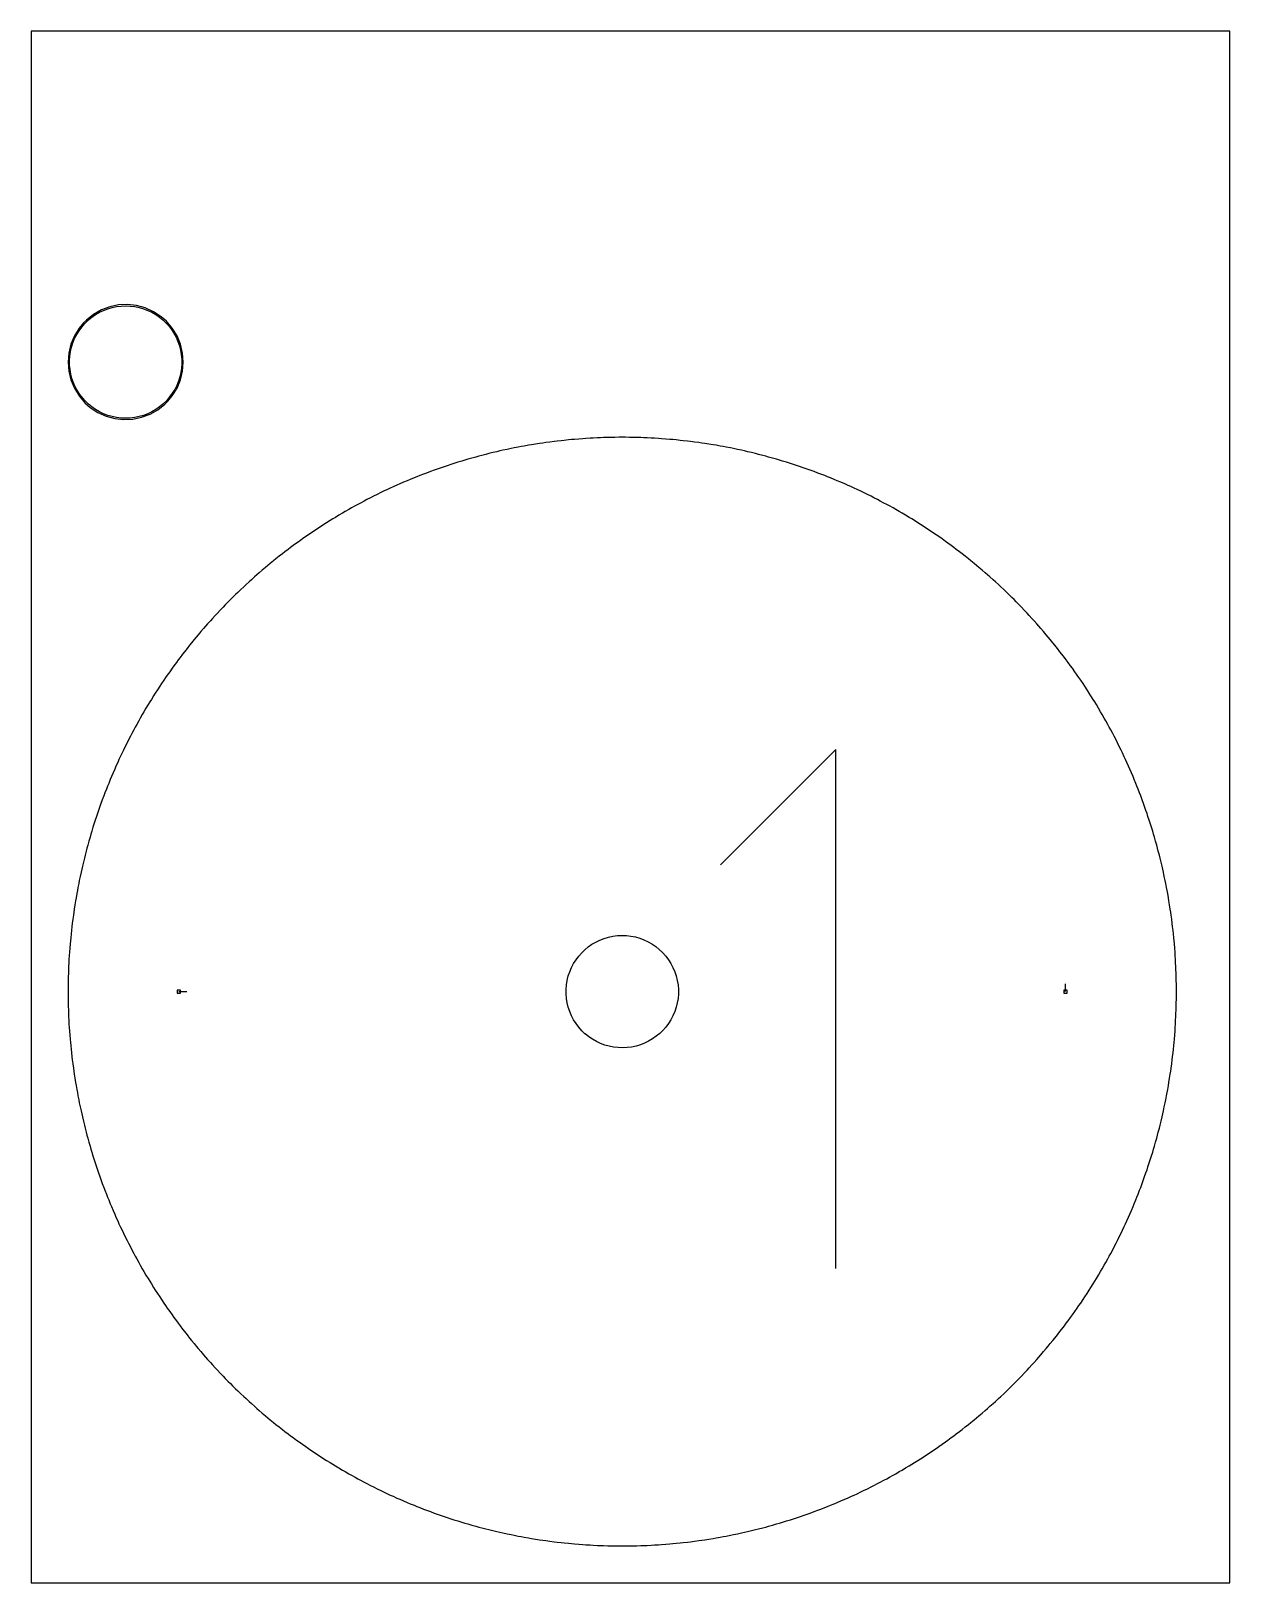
# Model space of a CAD drawing. Extents: x 0 to 216, y 0 to 279.
import ezdxf

# ---------------------------------------------------------------- set-up
doc = ezdxf.new("R2010")
doc.units = 0

msp = doc.modelspace()

# ---------------------------------------------------------------- linework, layer by layer
at = {"layer": 'annotation', "color": 1}
for p, q in [((6.868166, 220.872208), (6.868166, 220.955385)), ((6.868166, 220.955385), (6.95112, 220.955385)), ((6.909643, 220.872208), (6.868166, 220.872208)), ((6.868166, 220.768604), (6.909643, 220.768604)), ((6.91709, 220.871543), (6.909643, 220.872208)), ((6.909643, 220.768604), (6.917087, 220.769273)), ((6.909643, 220.768604), (6.909643, 220.768604)), ((6.917087, 220.769273), (6.924098, 220.771203)), ((6.924103, 220.869623), (6.91709, 220.871543)), ((6.924098, 220.771203), (6.930558, 220.774275)), ((6.930563, 220.866564), (6.924103, 220.869623)), ((6.930558, 220.774275), (6.936348, 220.778373)), ((6.936353, 220.862483), (6.930563, 220.866564)), ((6.936348, 220.778373), (6.941351, 220.783379)), ((6.941355, 220.857495), (6.936353, 220.862483)), ((6.941351, 220.783379), (6.945447, 220.789174)), ((6.94545, 220.851716), (6.941355, 220.857495)), ((6.945447, 220.789174), (6.94852, 220.795643)), ((6.948521, 220.845262), (6.94545, 220.851716)), ((6.94852, 220.795643), (6.95045, 220.802666)), ((6.95045, 220.838248), (6.948521, 220.845262)), ((6.95112, 220.83079), (6.95045, 220.838248)), ((6.95045, 220.802666), (6.95112, 220.810128)), ((6.95112, 220.810128), (6.95112, 220.83079)), ((6.95112, 220.83079), (6.95112, 220.83079)), ((144.907779, 150.052291), (124.139886, 129.27854)), ((144.907779, 56.634852), (144.907779, 150.052291)), ((26.626495, 106.462476), (28.055245, 106.462476)), ((186.298458, 106.462476), (186.298458, 107.891226))]:
    msp.add_line(p, q, dxfattribs=at)
at = {"layer": 'boundary', "color": 5}
for p, q in [((12.661037, 229.188882), (11.247511, 228.387878)), ((14.182462, 229.758904), (12.661037, 229.188882)), ((15.774332, 230.083907), (14.182462, 229.758904)), ((17.397438, 230.155886), (15.774332, 230.083907)), ((19.011822, 229.973062), (17.397438, 230.155886)), ((20.577737, 229.539946), (19.011822, 229.973062)), ((22.056612, 228.867203), (20.577737, 229.539946)), ((9.475659, 226.874581), (8.649074, 225.906768)), ((9.976689, 227.37561), (9.475659, 226.874581)), ((11.247511, 228.387878), (9.976689, 227.37561)), ((23.412046, 227.971397), (22.056612, 228.867203)), ((24.379859, 227.144812), (23.412046, 227.971397)), ((25.437242, 225.906768), (24.379859, 227.144812)), ((7.798384, 224.518556), (7.175326, 223.014366)), ((8.649074, 225.906768), (7.798384, 224.518556)), ((26.287932, 224.518556), (25.437242, 225.906768)), ((26.91099, 223.014366), (26.287932, 224.518556)), ((6.795245, 221.431217), (6.6675, 219.808111)), ((7.175326, 223.014366), (6.795245, 221.431217)), ((27.291071, 221.431217), (26.91099, 223.014366)), ((27.418816, 219.808111), (27.291071, 221.431217)), ((6.6675, 219.808111), (6.795246, 218.185005)), ((6.795246, 218.185005), (7.175326, 216.601856)), ((26.91099, 216.601856), (27.291071, 218.185005)), ((27.291071, 218.185005), (27.418816, 219.808111)), ((7.175326, 216.601856), (7.798384, 215.097666)), ((26.287932, 215.097666), (26.91099, 216.601856)), ((7.798384, 215.097666), (8.649074, 213.709455)), ((8.649074, 213.709455), (9.706457, 212.47141)), ((9.706457, 212.47141), (10.67427, 211.644825)), ((24.109628, 212.240612), (24.610657, 212.741642)), ((24.610657, 212.741642), (25.437242, 213.709455)), ((25.437242, 213.709455), (26.287932, 215.097666)), ((10.67427, 211.644825), (12.029704, 210.74902)), ((12.029704, 210.74902), (13.508579, 210.076276)), ((13.508579, 210.076276), (15.074494, 209.64316)), ((15.074494, 209.64316), (16.688878, 209.460336)), ((18.311984, 209.532315), (19.903855, 209.857318)), ((19.903855, 209.857318), (21.425279, 210.42734)), ((21.425279, 210.42734), (22.838806, 211.228345)), ((22.838806, 211.228345), (24.109628, 212.240612)), ((16.688878, 209.460336), (18.311984, 209.532315)), ((85.713939, 204.076635), (84.983746, 203.916409)), ((86.44618, 204.227295), (85.713939, 204.076635)), ((86.993439, 204.339887), (86.44618, 204.227295)), ((87.727603, 204.480918), (86.993439, 204.339887)), ((88.276258, 204.586358), (87.727603, 204.480918)), ((88.826265, 204.684566), (88.276258, 204.586358)), ((89.562235, 204.815971), (88.826265, 204.684566)), ((90.113505, 204.906982), (89.562235, 204.815971)), ((90.851099, 205.028761), (90.113505, 204.906982)), ((91.590257, 205.140916), (90.851099, 205.028761)), ((92.142661, 205.224695), (91.590257, 205.140916)), ((92.696111, 205.30124), (92.142661, 205.224695)), ((93.436653, 205.403642), (92.696111, 205.30124)), ((94.178459, 205.496362), (93.436653, 205.403642)), ((94.732867, 205.565666), (94.178459, 205.496362)), ((95.475822, 205.648697), (94.732867, 205.565666)), ((96.031059, 205.710728), (95.475822, 205.648697)), ((96.775043, 205.784014), (96.031059, 205.710728)), ((97.331079, 205.838801), (96.775043, 205.784014)), ((97.887771, 205.886272), (97.331079, 205.838801)), ((98.632657, 205.949806), (97.887771, 205.886272)), ((99.378308, 206.003539), (98.632657, 205.949806)), ((99.935576, 206.043728), (99.378308, 206.003539)), ((100.68187, 206.087768), (99.935576, 206.043728)), ((101.239618, 206.120679), (100.68187, 206.087768)), ((101.986418, 206.154911), (101.239618, 206.120679)), ((102.544545, 206.180497), (101.986418, 206.154911)), ((103.102964, 206.198762), (102.544545, 206.180497)), ((103.850154, 206.223193), (103.102964, 206.198762)), ((104.408761, 206.234176), (103.850154, 206.223193)), ((105.156204, 206.248855), (104.408761, 206.234176)), ((105.903774, 206.253792), (105.156204, 206.248855)), ((106.462477, 206.257453), (105.903774, 206.253792)), ((107.021179, 206.253792), (106.462477, 206.257453)), ((107.768749, 206.248855), (107.021179, 206.253792)), ((108.516192, 206.234175), (107.768749, 206.248855)), ((109.074799, 206.223193), (108.516192, 206.234175)), ((109.82199, 206.198762), (109.074799, 206.223193)), ((110.380409, 206.180497), (109.82199, 206.198762)), ((110.938535, 206.154911), (110.380409, 206.180497)), ((111.685336, 206.120679), (110.938535, 206.154911)), ((112.243083, 206.087769), (111.685336, 206.120679)), ((112.989377, 206.043728), (112.243083, 206.087769)), ((113.546645, 206.003539), (112.989377, 206.043728)), ((114.292296, 205.949806), (113.546645, 206.003539)), ((115.037182, 205.886272), (114.292296, 205.949806)), ((115.593875, 205.838801), (115.037182, 205.886272)), ((116.14991, 205.784014), (115.593875, 205.838801)), ((116.893895, 205.710727), (116.14991, 205.784014)), ((117.449131, 205.648697), (116.893895, 205.710727)), ((118.192086, 205.565666), (117.449131, 205.648697)), ((118.746495, 205.496362), (118.192086, 205.565666)), ((119.4883, 205.403642), (118.746495, 205.496362)), ((120.228842, 205.30124), (119.4883, 205.403642)), ((120.782292, 205.224695), (120.228842, 205.30124)), ((121.334696, 205.140915), (120.782292, 205.224695)), ((122.073855, 205.028761), (121.334696, 205.140915)), ((122.811449, 204.906982), (122.073855, 205.028761)), ((123.362719, 204.815971), (122.811449, 204.906982)), ((124.098689, 204.684566), (123.362719, 204.815971)), ((124.648695, 204.586358), (124.098689, 204.684566)), ((125.19735, 204.480918), (124.648695, 204.586358)), ((125.931514, 204.339887), (125.19735, 204.480918)), ((126.478774, 204.227295), (125.931514, 204.339887)), ((127.211014, 204.076635), (126.478774, 204.227295)), ((127.941207, 203.916409), (127.211014, 204.076635)), ((75.624171, 201.373099), (74.914676, 201.13742)), ((76.156654, 201.542313), (75.624171, 201.373099)), ((76.869099, 201.768661), (76.156654, 201.542313)), ((77.58449, 201.985686), (76.869099, 201.768661)), ((78.119153, 202.147837), (77.58449, 201.985686)), ((78.655909, 202.303015), (78.119153, 202.147837)), ((79.37413, 202.510649), (78.655909, 202.303015)), ((80.094936, 202.708847), (79.37413, 202.510649)), ((80.633652, 202.857006), (80.094936, 202.708847)), ((81.174244, 202.998059), (80.633652, 202.857006)), ((81.897638, 203.1868), (81.174244, 202.998059)), ((82.44006, 203.32079), (81.897638, 203.1868)), ((83.165801, 203.500089), (82.44006, 203.32079)), ((83.893889, 203.669824), (83.165801, 203.500089)), ((84.438011, 203.796671), (83.893889, 203.669824)), ((84.983746, 203.916409), (84.438011, 203.796671)), ((128.486942, 203.796671), (127.941207, 203.916409)), ((129.031064, 203.669824), (128.486942, 203.796671)), ((129.759152, 203.500088), (129.031064, 203.669824)), ((130.484894, 203.32079), (129.759152, 203.500088)), ((131.027315, 203.1868), (130.484894, 203.32079)), ((131.75071, 202.998059), (131.027315, 203.1868)), ((132.291301, 202.857006), (131.75071, 202.998059)), ((132.830017, 202.708847), (132.291301, 202.857006)), ((133.550823, 202.510649), (132.830017, 202.708847)), ((134.269045, 202.303015), (133.550823, 202.510649)), ((134.8058, 202.147837), (134.269045, 202.303015)), ((135.340463, 201.985686), (134.8058, 202.147837)), ((136.055854, 201.768661), (135.340463, 201.985686)), ((136.768299, 201.542313), (136.055854, 201.768661)), ((137.300782, 201.373099), (136.768299, 201.542313)), ((138.010277, 201.13742), (137.300782, 201.373099)), ((67.757811, 198.443799), (67.069014, 198.15319)), ((68.272598, 198.660961), (67.757811, 198.443799)), ((68.965128, 198.942549), (68.272598, 198.660961)), ((69.482704, 199.152997), (68.965128, 198.942549)), ((70.002982, 199.356646), (69.482704, 199.152997)), ((70.699182, 199.629082), (70.002982, 199.356646)), ((71.222076, 199.825886), (70.699182, 199.629082)), ((71.921764, 200.089237), (71.222076, 199.825886)), ((72.624822, 200.343388), (71.921764, 200.089237)), ((73.150244, 200.533306), (72.624822, 200.343388)), ((73.856552, 200.778248), (73.150244, 200.533306)), ((74.384459, 200.961322), (73.856552, 200.778248)), ((74.914676, 201.13742), (74.384459, 200.961322)), ((138.540494, 200.961322), (138.010277, 201.13742)), ((139.068401, 200.778248), (138.540494, 200.961322)), ((139.774709, 200.533306), (139.068401, 200.778248)), ((140.300131, 200.343388), (139.774709, 200.533306)), ((141.003189, 200.089237), (140.300131, 200.343388)), ((141.702877, 199.825886), (141.003189, 200.089237)), ((142.225771, 199.629082), (141.702877, 199.825886)), ((142.921971, 199.356646), (142.225771, 199.629082)), ((143.44225, 199.152998), (142.921971, 199.356646)), ((143.959825, 198.942549), (143.44225, 199.152998)), ((144.652355, 198.660961), (143.959825, 198.942549)), ((145.167143, 198.443799), (144.652355, 198.660961)), ((145.855939, 198.15319), (145.167143, 198.443799)), ((61.655998, 195.630783), (61.156555, 195.38041)), ((62.324278, 195.965857), (61.655998, 195.630783)), ((62.996952, 196.292083), (62.324278, 195.965857)), ((63.499665, 196.53592), (62.996952, 196.292083)), ((64.17649, 196.853366), (63.499665, 196.53592)), ((64.68234, 197.090576), (64.17649, 196.853366)), ((65.191285, 197.321164), (64.68234, 197.090576)), ((65.872259, 197.629704), (65.191285, 197.321164)), ((66.384126, 197.853618), (65.872259, 197.629704)), ((67.069014, 198.15319), (66.384126, 197.853618)), ((146.540827, 197.853618), (145.855939, 198.15319)), ((147.052694, 197.629704), (146.540827, 197.853618)), ((147.733669, 197.321164), (147.052694, 197.629704)), ((148.242613, 197.090576), (147.733669, 197.321164)), ((148.748463, 196.853366), (148.242613, 197.090576)), ((149.425288, 196.53592), (148.748463, 196.853366)), ((149.928001, 196.292083), (149.425288, 196.53592)), ((150.600676, 195.965857), (149.928001, 196.292083)), ((151.268955, 195.630783), (150.600676, 195.965857)), ((151.768398, 195.38041), (151.268955, 195.630783)), ((56.565039, 192.887437), (56.082989, 192.604893)), ((57.21491, 193.25699), (56.565039, 192.887437)), ((57.70058, 193.53317), (57.21491, 193.25699)), ((58.355204, 193.894175), (57.70058, 193.53317)), ((58.844448, 194.163994), (58.355204, 193.894175)), ((59.337177, 194.427359), (58.844448, 194.163994)), ((59.996491, 194.779761), (59.337177, 194.427359)), ((60.492666, 195.036675), (59.996491, 194.779761)), ((61.156555, 195.38041), (60.492666, 195.036675)), ((152.432288, 195.036675), (151.768398, 195.38041)), ((152.928462, 194.779761), (152.432288, 195.036675)), ((153.587777, 194.427359), (152.928462, 194.779761)), ((154.080505, 194.163994), (153.587777, 194.427359)), ((154.569749, 193.894175), (154.080505, 194.163994)), ((155.224374, 193.53317), (154.569749, 193.894175)), ((155.710044, 193.25699), (155.224374, 193.53317)), ((156.359915, 192.887437), (155.710044, 193.25699)), ((156.841964, 192.604894), (156.359915, 192.887437)), ((52.110258, 190.157512), (51.485957, 189.746264)), ((52.739851, 190.560574), (52.110258, 190.157512)), ((53.210436, 190.861819), (52.739851, 190.560574)), ((53.845325, 191.256635), (53.210436, 190.861819)), ((54.319793, 191.551688), (53.845325, 191.256635)), ((54.798052, 191.840464), (54.319793, 191.551688)), ((55.437994, 192.226863), (54.798052, 191.840464)), ((56.082989, 192.604893), (55.437994, 192.226863)), ((157.48696, 192.226863), (156.841964, 192.604894)), ((158.126901, 191.840465), (157.48696, 192.226863)), ((158.60516, 191.551688), (158.126901, 191.840465)), ((159.079628, 191.256636), (158.60516, 191.551688)), ((159.714517, 190.861819), (159.079628, 191.256636)), ((160.185103, 190.560574), (159.714517, 190.861819)), ((160.814695, 190.157512), (160.185103, 190.560574)), ((161.438996, 189.746265), (160.814695, 190.157512)), ((47.804502, 187.198276), (47.202585, 186.754904)), ((48.258656, 187.523711), (47.804502, 187.198276)), ((48.866289, 187.959144), (48.258656, 187.523711)), ((49.479637, 188.386637), (48.866289, 187.959144)), ((49.938019, 188.706103), (49.479637, 188.386637)), ((50.400543, 189.019552), (49.938019, 188.706103)), ((51.019424, 189.438919), (50.400543, 189.019552)), ((51.485957, 189.746264), (51.019424, 189.438919)), ((161.905529, 189.438919), (161.438996, 189.746265)), ((162.524411, 189.019552), (161.905529, 189.438919)), ((162.986934, 188.706103), (162.524411, 189.019552)), ((163.445316, 188.386637), (162.986934, 188.706103)), ((164.058664, 187.959144), (163.445316, 188.386637)), ((164.666298, 187.523711), (164.058664, 187.959144)), ((165.120451, 187.198276), (164.666298, 187.523711)), ((165.722368, 186.754904), (165.120451, 187.198276)), ((44.680028, 184.833119), (44.095982, 184.36646)), ((45.270152, 185.292137), (44.680028, 184.833119)), ((45.711186, 185.635141), (45.270152, 185.292137)), ((46.307266, 186.086338), (45.711186, 185.635141)), ((46.752747, 186.423541), (46.307266, 186.086338)), ((47.202585, 186.754904), (46.752747, 186.423541)), ((166.172207, 186.423541), (165.722368, 186.754904)), ((166.617687, 186.086338), (166.172207, 186.423541)), ((167.213768, 185.635141), (166.617687, 186.086338)), ((167.654801, 185.292137), (167.213768, 185.635141)), ((168.244926, 184.833119), (167.654801, 185.292137)), ((168.828971, 184.36646), (168.244926, 184.833119)), ((41.08555, 181.857906), (40.663084, 181.492282)), ((41.650826, 182.347128), (41.08555, 181.857906)), ((42.222479, 182.828951), (41.650826, 182.347128)), ((42.649695, 183.188998), (42.222479, 182.828951)), ((43.081575, 183.543463), (42.649695, 183.188998)), ((43.659482, 184.017704), (43.081575, 183.543463)), ((44.095982, 184.36646), (43.659482, 184.017704)), ((169.265471, 184.017704), (168.828971, 184.36646)), ((169.843379, 183.543463), (169.265471, 184.017704)), ((170.275258, 183.188997), (169.843379, 183.543463)), ((170.702475, 182.82895), (170.275258, 183.188997)), ((171.274127, 182.347128), (170.702475, 182.82895)), ((171.839403, 181.857906), (171.274127, 182.347128)), ((172.261869, 181.492282), (171.839403, 181.857906)), ((37.768183, 178.851159), (37.229263, 178.332997)), ((38.313782, 179.362224), (37.768183, 178.851159)), ((38.721559, 179.74415), (38.313782, 179.362224)), ((39.273837, 180.247992), (38.721559, 179.74415)), ((39.686624, 180.624557), (39.273837, 180.247992)), ((40.245459, 181.121122), (39.686624, 180.624557)), ((40.663084, 181.492282), (40.245459, 181.121122)), ((172.679495, 181.121122), (172.261869, 181.492282)), ((173.23833, 180.624557), (172.679495, 181.121122)), ((173.651116, 180.247991), (173.23833, 180.624557)), ((174.203395, 179.74415), (173.651116, 180.247991)), ((174.611172, 179.362224), (174.203395, 179.74415)), ((175.156771, 178.851159), (174.611172, 179.362224)), ((175.695691, 178.332997), (175.156771, 178.851159)), ((34.979202, 176.098451), (34.591957, 175.69569)), ((35.504346, 176.630512), (34.979202, 176.098451)), ((35.89682, 177.028133), (35.504346, 176.630512)), ((36.294441, 177.420607), (35.89682, 177.028133)), ((36.826503, 177.945751), (36.294441, 177.420607)), ((37.229263, 178.332997), (36.826503, 177.945751)), ((176.098451, 177.94575), (175.695691, 178.332997)), ((176.630513, 177.420607), (176.098451, 177.94575)), ((177.028133, 177.028133), (176.630513, 177.420607)), ((177.420608, 176.630512), (177.028133, 177.028133)), ((177.945751, 176.09845), (177.420608, 176.630512)), ((178.332997, 175.69569), (177.945751, 176.09845)), ((32.300396, 173.238329), (31.803831, 172.679495)), ((32.676962, 173.651116), (32.300396, 173.238329)), ((33.180803, 174.203394), (32.676962, 173.651116)), ((33.562729, 174.611171), (33.180803, 174.203394)), ((34.073794, 175.156771), (33.562729, 174.611171)), ((34.591957, 175.69569), (34.073794, 175.156771)), ((178.851159, 175.15677), (178.332997, 175.69569)), ((179.362224, 174.611171), (178.851159, 175.15677)), ((179.744151, 174.203394), (179.362224, 174.611171)), ((180.247992, 173.651116), (179.744151, 174.203394)), ((180.624558, 173.238329), (180.247992, 173.651116)), ((181.121122, 172.679494), (180.624558, 173.238329)), ((30.096003, 170.702475), (29.735956, 170.275258)), ((30.577825, 171.274127), (30.096003, 170.702475)), ((31.067047, 171.839403), (30.577825, 171.274127)), ((31.432671, 172.261869), (31.067047, 171.839403)), ((31.803831, 172.679495), (31.432671, 172.261869)), ((181.492282, 172.261869), (181.121122, 172.679494)), ((181.857906, 171.839402), (181.492282, 172.261869)), ((182.347128, 171.274127), (181.857906, 171.839402)), ((182.828951, 170.702474), (182.347128, 171.274127)), ((183.188998, 170.275258), (182.828951, 170.702474)), ((27.632816, 167.654801), (27.289812, 167.213767)), ((28.091834, 168.244926), (27.632816, 167.654801)), ((28.558493, 168.828971), (28.091834, 168.244926)), ((28.907249, 169.265471), (28.558493, 168.828971)), ((29.38149, 169.843378), (28.907249, 169.265471)), ((29.735956, 170.275258), (29.38149, 169.843378)), ((183.543463, 169.843378), (183.188998, 170.275258)), ((184.017704, 169.265471), (183.543463, 169.843378)), ((184.36646, 168.828971), (184.017704, 169.265471)), ((184.83312, 168.244925), (184.36646, 168.828971)), ((185.292137, 167.654801), (184.83312, 168.244925)), ((185.635141, 167.213767), (185.292137, 167.654801)), ((25.726677, 165.120451), (25.401242, 164.666297)), ((26.17005, 165.722368), (25.726677, 165.120451)), ((26.501412, 166.172206), (26.17005, 165.722368)), ((26.838615, 166.617687), (26.501412, 166.172206)), ((27.289812, 167.213767), (26.838615, 166.617687)), ((186.086338, 166.617687), (185.635141, 167.213767)), ((186.423542, 166.172206), (186.086338, 166.617687)), ((186.754904, 165.722368), (186.423542, 166.172206)), ((187.198277, 165.120451), (186.754904, 165.722368)), ((187.523711, 164.666297), (187.198277, 165.120451)), ((23.905401, 162.524411), (23.486035, 161.905529)), ((24.21885, 162.986934), (23.905401, 162.524411)), ((24.538316, 163.445316), (24.21885, 162.986934)), ((24.965809, 164.058664), (24.538316, 163.445316)), ((25.401242, 164.666297), (24.965809, 164.058664)), ((187.959144, 164.058664), (187.523711, 164.666297)), ((188.386637, 163.445316), (187.959144, 164.058664)), ((188.706103, 162.986934), (188.386637, 163.445316)), ((189.019552, 162.524411), (188.706103, 162.986934)), ((189.438919, 161.905529), (189.019552, 162.524411)), ((22.063134, 159.714517), (21.668318, 159.079628)), ((22.364379, 160.185102), (22.063134, 159.714517)), ((22.767441, 160.814695), (22.364379, 160.185102)), ((23.178688, 161.438996), (22.767441, 160.814695)), ((23.486035, 161.905529), (23.178688, 161.438996)), ((189.746265, 161.438995), (189.438919, 161.905529)), ((190.157513, 160.814695), (189.746265, 161.438995)), ((190.560574, 160.185102), (190.157513, 160.814695)), ((190.861819, 159.714517), (190.560574, 160.185102)), ((191.256636, 159.079628), (190.861819, 159.714517)), ((20.32006, 156.841964), (20.037516, 156.359914)), ((20.69809, 157.486959), (20.32006, 156.841964)), ((21.084489, 158.126901), (20.69809, 157.486959)), ((21.373265, 158.60516), (21.084489, 158.126901)), ((21.668318, 159.079628), (21.373265, 158.60516)), ((191.551688, 158.60516), (191.256636, 159.079628)), ((191.840465, 158.126901), (191.551688, 158.60516)), ((192.226864, 157.486959), (191.840465, 158.126901)), ((192.604894, 156.841964), (192.226864, 157.486959)), ((192.887437, 156.359914), (192.604894, 156.841964)), ((18.76096, 154.080505), (18.497594, 153.587776)), ((19.030777, 154.569749), (18.76096, 154.080505)), ((19.391783, 155.224373), (19.030777, 154.569749)), ((19.667964, 155.710043), (19.391783, 155.224373)), ((20.037516, 156.359914), (19.667964, 155.710043)), ((193.25699, 155.710043), (192.887437, 156.359914)), ((193.53317, 155.224373), (193.25699, 155.710043)), ((193.894176, 154.569749), (193.53317, 155.224373)), ((194.163993, 154.080505), (193.894176, 154.569749)), ((194.427359, 153.587776), (194.163993, 154.080505)), ((17.29417, 151.268955), (16.959096, 150.600676)), ((17.544543, 151.768397), (17.29417, 151.268955)), ((17.888278, 152.432287), (17.544543, 151.768397)), ((18.145192, 152.928462), (17.888278, 152.432287)), ((18.497594, 153.587776), (18.145192, 152.928462)), ((194.779761, 152.928462), (194.427359, 153.587776)), ((195.036675, 152.432288), (194.779761, 152.928462)), ((195.38041, 151.768398), (195.036675, 152.432288)), ((195.630783, 151.268955), (195.38041, 151.768398)), ((195.965858, 150.600676), (195.630783, 151.268955)), ((15.834377, 148.242613), (15.603789, 147.733668)), ((16.071587, 148.748463), (15.834377, 148.242613)), ((16.389033, 149.425288), (16.071587, 148.748463)), ((16.63287, 149.928001), (16.389033, 149.425288)), ((16.959096, 150.600676), (16.63287, 149.928001)), ((196.292083, 149.928001), (195.965858, 150.600676)), ((196.535921, 149.425288), (196.292083, 149.928001)), ((196.853366, 148.748463), (196.535921, 149.425288)), ((197.090576, 148.242613), (196.853366, 148.748463)), ((197.321164, 147.733668), (197.090576, 148.242613)), ((14.771763, 145.855939), (14.481154, 145.167142)), ((15.071335, 146.540827), (14.771763, 145.855939)), ((15.295249, 147.052694), (15.071335, 146.540827)), ((15.603789, 147.733668), (15.295249, 147.052694)), ((197.629704, 147.052694), (197.321164, 147.733668)), ((197.853619, 146.540827), (197.629704, 147.052694)), ((198.15319, 145.855939), (197.853619, 146.540827)), ((198.443799, 145.167142), (198.15319, 145.855939)), ((13.568308, 142.921971), (13.295871, 142.225771)), ((13.771956, 143.44225), (13.568308, 142.921971)), ((13.982404, 143.959825), (13.771956, 143.44225)), ((14.263992, 144.652355), (13.982404, 143.959825)), ((14.481154, 145.167142), (14.263992, 144.652355)), ((198.660962, 144.652355), (198.443799, 145.167142)), ((198.942549, 143.959825), (198.660962, 144.652355)), ((199.152998, 143.442249), (198.942549, 143.959825)), ((199.356646, 142.921971), (199.152998, 143.442249)), ((199.629082, 142.225771), (199.356646, 142.921971)), ((12.391648, 139.774709), (12.146705, 139.068401)), ((12.581565, 140.300131), (12.391648, 139.774709)), ((12.835716, 141.003189), (12.581565, 140.300131)), ((13.099067, 141.702877), (12.835716, 141.003189)), ((13.295871, 142.225771), (13.099067, 141.702877)), ((199.825886, 141.702877), (199.629082, 142.225771)), ((200.089238, 141.003189), (199.825886, 141.702877)), ((200.343389, 140.300131), (200.089238, 141.003189)), ((200.533306, 139.774709), (200.343389, 140.300131)), ((200.778249, 139.068401), (200.533306, 139.774709)), ((11.551854, 137.300782), (11.38264, 136.768299)), ((11.787533, 138.010277), (11.551854, 137.300782)), ((11.963631, 138.540494), (11.787533, 138.010277)), ((12.146705, 139.068401), (11.963631, 138.540494)), ((200.961323, 138.540494), (200.778249, 139.068401)), ((201.137421, 138.010277), (200.961323, 138.540494)), ((201.3731, 137.300782), (201.137421, 138.010277)), ((201.542313, 136.768299), (201.3731, 137.300782)), ((10.621938, 134.269045), (10.414304, 133.550823)), ((10.777116, 134.8058), (10.621938, 134.269045)), ((10.939267, 135.340463), (10.777116, 134.8058)), ((11.156292, 136.055854), (10.939267, 135.340463)), ((11.38264, 136.768299), (11.156292, 136.055854)), ((201.768661, 136.055854), (201.542313, 136.768299)), ((201.985686, 135.340463), (201.768661, 136.055854)), ((202.147837, 134.8058), (201.985686, 135.340463)), ((202.303015, 134.269045), (202.147837, 134.8058)), ((202.510649, 133.550823), (202.303015, 134.269045)), ((9.926894, 131.750709), (9.738153, 131.027315)), ((10.067947, 132.291301), (9.926894, 131.750709)), ((10.216106, 132.830017), (10.067947, 132.291301)), ((10.414304, 133.550823), (10.216106, 132.830017)), ((202.708848, 132.830016), (202.510649, 133.550823)), ((202.857006, 132.291301), (202.708848, 132.830016)), ((202.998059, 131.75071), (202.857006, 132.291301)), ((203.1868, 131.027315), (202.998059, 131.75071)), ((9.255129, 129.031064), (9.128282, 128.486942)), ((9.424865, 129.759152), (9.255129, 129.031064)), ((9.604163, 130.484893), (9.424865, 129.759152)), ((9.738153, 131.027315), (9.604163, 130.484893)), ((203.320791, 130.484893), (203.1868, 131.027315)), ((203.500089, 129.759152), (203.320791, 130.484893)), ((203.669824, 129.031064), (203.500089, 129.759152)), ((203.796671, 128.486942), (203.669824, 129.031064)), ((8.585066, 125.931514), (8.444035, 125.19735)), ((8.697658, 126.478774), (8.585066, 125.931514)), ((8.848318, 127.211014), (8.697658, 126.478774)), ((9.008544, 127.941207), (8.848318, 127.211014)), ((9.128282, 128.486942), (9.008544, 127.941207)), ((203.91641, 127.941207), (203.796671, 128.486942)), ((204.076636, 127.211014), (203.91641, 127.941207)), ((204.227296, 126.478773), (204.076636, 127.211014)), ((204.339887, 125.931514), (204.227296, 126.478773)), ((204.480919, 125.19735), (204.339887, 125.931514)), ((8.108982, 123.362719), (8.017971, 122.811448)), ((8.240387, 124.098688), (8.108982, 123.362719)), ((8.338594, 124.648694), (8.240387, 124.098688)), ((8.444035, 125.19735), (8.338594, 124.648694)), ((204.586359, 124.648694), (204.480919, 125.19735)), ((204.684567, 124.098688), (204.586359, 124.648694)), ((204.815972, 123.362719), (204.684567, 124.098688)), ((204.906982, 122.811448), (204.815972, 123.362719)), ((7.623713, 120.228842), (7.521311, 119.4883)), ((7.700258, 120.782292), (7.623713, 120.228842)), ((7.784037, 121.334696), (7.700258, 120.782292)), ((7.896192, 122.073854), (7.784037, 121.334696)), ((8.017971, 122.811448), (7.896192, 122.073854)), ((205.028762, 122.073854), (204.906982, 122.811448)), ((205.140916, 121.334696), (205.028762, 122.073854)), ((205.224696, 120.782292), (205.140916, 121.334696)), ((205.30124, 120.228842), (205.224696, 120.782292)), ((205.403642, 119.4883), (205.30124, 120.228842)), ((7.276256, 117.449131), (7.214225, 116.893894)), ((7.359287, 118.192086), (7.276256, 117.449131)), ((7.428591, 118.746494), (7.359287, 118.192086)), ((7.521311, 119.4883), (7.428591, 118.746494)), ((205.496362, 118.746494), (205.403642, 119.4883)), ((205.565666, 118.192086), (205.496362, 118.746494)), ((205.648698, 117.449131), (205.565666, 118.192086)), ((205.710728, 116.893894), (205.648698, 117.449131)), ((7.038681, 115.037182), (6.975148, 114.292296)), ((7.086152, 115.593875), (7.038681, 115.037182)), ((7.140939, 116.149909), (7.086152, 115.593875)), ((7.214225, 116.893894), (7.140939, 116.149909)), ((205.784014, 116.14991), (205.710728, 116.893894)), ((205.838801, 115.593875), (205.784014, 116.14991)), ((205.886272, 115.037182), (205.838801, 115.593875)), ((205.949806, 114.292296), (205.886272, 115.037182)), ((6.837185, 112.243083), (6.804274, 111.685335)), ((6.881225, 112.989377), (6.837185, 112.243083)), ((6.921414, 113.546645), (6.881225, 112.989377)), ((6.975148, 114.292296), (6.921414, 113.546645)), ((206.003539, 113.546645), (205.949806, 114.292296)), ((206.043728, 112.989377), (206.003539, 113.546645)), ((206.087769, 112.243083), (206.043728, 112.989377)), ((206.120679, 111.685336), (206.087769, 112.243083)), ((6.701761, 109.074799), (6.690778, 108.516192)), ((6.726191, 109.821989), (6.701761, 109.074799)), ((6.744456, 110.380408), (6.726191, 109.821989)), ((6.770042, 110.938535), (6.744456, 110.380408)), ((6.804274, 111.685335), (6.770042, 110.938535)), ((206.154912, 110.938535), (206.120679, 111.685336)), ((206.180498, 110.380408), (206.154912, 110.938535)), ((206.198762, 109.821989), (206.180498, 110.380408)), ((206.223193, 109.074799), (206.198762, 109.821989)), ((206.234176, 108.516192), (206.223193, 109.074799)), ((6.671161, 107.021178), (6.6675, 106.462477)), ((6.6675, 106.462477), (6.671161, 105.903774)), ((6.676099, 107.768749), (6.671161, 107.021178)), ((6.690778, 108.516192), (6.676099, 107.768749)), ((206.248855, 107.768748), (206.234176, 108.516192)), ((206.253792, 107.021179), (206.248855, 107.768748)), ((206.257453, 106.462476), (206.253792, 107.021179)), ((206.253792, 105.903774), (206.257453, 106.462476)), ((6.671161, 105.903774), (6.676098, 105.156204)), ((6.676098, 105.156204), (6.690777, 104.408761)), ((6.690777, 104.408761), (6.701761, 103.850154)), ((6.701761, 103.850154), (6.726192, 103.102964)), ((206.198762, 103.102963), (206.223193, 103.850154)), ((206.223193, 103.850154), (206.234176, 104.40876)), ((206.234176, 104.40876), (206.248855, 105.156204)), ((206.248855, 105.156204), (206.253792, 105.903774)), ((6.726192, 103.102964), (6.744456, 102.544545)), ((6.744456, 102.544545), (6.770042, 101.986417)), ((6.770042, 101.986417), (6.804274, 101.239617)), ((6.804274, 101.239617), (6.837185, 100.68187)), ((6.837185, 100.68187), (6.881225, 99.935575)), ((206.043728, 99.935576), (206.087769, 100.68187)), ((206.087769, 100.68187), (206.120679, 101.239617)), ((206.120679, 101.239617), (206.154911, 101.986417)), ((206.154911, 101.986417), (206.180498, 102.544545)), ((206.180498, 102.544545), (206.198762, 103.102963)), ((6.881225, 99.935575), (6.921415, 99.378308)), ((6.921415, 99.378308), (6.975147, 98.632657)), ((6.975147, 98.632657), (7.038681, 97.887771)), ((7.038681, 97.887771), (7.086152, 97.331078)), ((205.838801, 97.331078), (205.886272, 97.887771)), ((205.886272, 97.887771), (205.949806, 98.632657)), ((205.949806, 98.632657), (206.003539, 99.378307)), ((206.003539, 99.378307), (206.043728, 99.935576)), ((7.086152, 97.331078), (7.140939, 96.775043)), ((7.140939, 96.775043), (7.214225, 96.031058)), ((7.214225, 96.031058), (7.276256, 95.475822)), ((7.276256, 95.475822), (7.359287, 94.732867)), ((205.565666, 94.732867), (205.648697, 95.475822)), ((205.648697, 95.475822), (205.710728, 96.031059)), ((205.710728, 96.031059), (205.784014, 96.775043)), ((205.784014, 96.775043), (205.838801, 97.331078)), ((7.359287, 94.732867), (7.428591, 94.178459)), ((7.428591, 94.178459), (7.521311, 93.436653)), ((7.521311, 93.436653), (7.623713, 92.696111)), ((7.623713, 92.696111), (7.700258, 92.142661)), ((205.224696, 92.142661), (205.30124, 92.696111)), ((205.30124, 92.696111), (205.403642, 93.436653)), ((205.403642, 93.436653), (205.496362, 94.178458)), ((205.496362, 94.178458), (205.565666, 94.732867)), ((7.700258, 92.142661), (7.784038, 91.590257)), ((7.784038, 91.590257), (7.896192, 90.851099)), ((7.896192, 90.851099), (8.017971, 90.113504)), ((8.017971, 90.113504), (8.108982, 89.562234)), ((8.108982, 89.562234), (8.240387, 88.826264)), ((204.684567, 88.826264), (204.815972, 89.562234)), ((204.815972, 89.562234), (204.906982, 90.113504)), ((204.906982, 90.113504), (205.028762, 90.851099)), ((205.028762, 90.851099), (205.140916, 91.590257)), ((205.140916, 91.590257), (205.224696, 92.142661)), ((8.240387, 88.826264), (8.338594, 88.276258)), ((8.338594, 88.276258), (8.444035, 87.727603)), ((8.444035, 87.727603), (8.585066, 86.993439)), ((8.585066, 86.993439), (8.697658, 86.446179)), ((204.227296, 86.446179), (204.339887, 86.993439)), ((204.339887, 86.993439), (204.480918, 87.727603)), ((204.480918, 87.727603), (204.586359, 88.276258)), ((204.586359, 88.276258), (204.684567, 88.826264)), ((8.697658, 86.446179), (8.848318, 85.713939)), ((8.848318, 85.713939), (9.008544, 84.983746)), ((9.008544, 84.983746), (9.128282, 84.438011)), ((9.128282, 84.438011), (9.255129, 83.893889)), ((9.255129, 83.893889), (9.424865, 83.165801)), ((203.500089, 83.165801), (203.669825, 83.893889)), ((203.669825, 83.893889), (203.796671, 84.438011)), ((203.796671, 84.438011), (203.91641, 84.983746)), ((203.91641, 84.983746), (204.076636, 85.713939)), ((204.076636, 85.713939), (204.227296, 86.446179)), ((9.424865, 83.165801), (9.604163, 82.44006)), ((9.604163, 82.44006), (9.738153, 81.897638)), ((9.738153, 81.897638), (9.926894, 81.174243)), ((9.926894, 81.174243), (10.067947, 80.633652)), ((202.857006, 80.633652), (202.998059, 81.174244)), ((202.998059, 81.174244), (203.1868, 81.897638)), ((203.1868, 81.897638), (203.320791, 82.44006)), ((203.320791, 82.44006), (203.500089, 83.165801)), ((10.067947, 80.633652), (10.216106, 80.094936)), ((10.216106, 80.094936), (10.414304, 79.37413)), ((10.414304, 79.37413), (10.621938, 78.655908)), ((10.621938, 78.655908), (10.777116, 78.119153)), ((202.147837, 78.119153), (202.303015, 78.655908)), ((202.303015, 78.655908), (202.510649, 79.37413)), ((202.510649, 79.37413), (202.708847, 80.094936)), ((202.708847, 80.094936), (202.857006, 80.633652)), ((10.777116, 78.119153), (10.939267, 77.58449)), ((10.939267, 77.58449), (11.156292, 76.869099)), ((11.156292, 76.869099), (11.38264, 76.156654)), ((11.38264, 76.156654), (11.551854, 75.624171)), ((11.551854, 75.624171), (11.787533, 74.914676)), ((201.13742, 74.914676), (201.3731, 75.624171)), ((201.3731, 75.624171), (201.542313, 76.156654)), ((201.542313, 76.156654), (201.768661, 76.869099)), ((201.768661, 76.869099), (201.985686, 77.58449)), ((201.985686, 77.58449), (202.147837, 78.119153)), ((11.787533, 74.914676), (11.963631, 74.384459)), ((11.963631, 74.384459), (12.146705, 73.856552)), ((12.146705, 73.856552), (12.391648, 73.150244)), ((12.391648, 73.150244), (12.581565, 72.624822)), ((200.343388, 72.624822), (200.533306, 73.150243)), ((200.533306, 73.150243), (200.778249, 73.856552)), ((200.778249, 73.856552), (200.961323, 74.384459)), ((200.961323, 74.384459), (201.13742, 74.914676)), ((12.581565, 72.624822), (12.835716, 71.921764)), ((12.835716, 71.921764), (13.099067, 71.222076)), ((13.099067, 71.222076), (13.295871, 70.699182)), ((13.295871, 70.699182), (13.568307, 70.002982)), ((13.568307, 70.002982), (13.771956, 69.482703)), ((199.152998, 69.482703), (199.356646, 70.002982)), ((199.356646, 70.002982), (199.629082, 70.699182)), ((199.629082, 70.699182), (199.825887, 71.222075)), ((199.825887, 71.222075), (200.089238, 71.921764)), ((200.089238, 71.921764), (200.343388, 72.624822)), ((13.771956, 69.482703), (13.982404, 68.965128)), ((13.982404, 68.965128), (14.263992, 68.272598)), ((14.263992, 68.272598), (14.481154, 67.757811)), ((14.481154, 67.757811), (14.771763, 67.069014)), ((14.771763, 67.069014), (15.071335, 66.384125)), ((197.853619, 66.384125), (198.15319, 67.069014)), ((198.15319, 67.069014), (198.443799, 67.757811)), ((198.443799, 67.757811), (198.660962, 68.272598)), ((198.660962, 68.272598), (198.942549, 68.965128)), ((198.942549, 68.965128), (199.152998, 69.482703)), ((15.071335, 66.384125), (15.295249, 65.872259)), ((15.295249, 65.872259), (15.603789, 65.191285)), ((15.603789, 65.191285), (15.834377, 64.68234)), ((15.834377, 64.68234), (16.071587, 64.17649)), ((196.853366, 64.17649), (197.090576, 64.68234)), ((197.090576, 64.68234), (197.321164, 65.191285)), ((197.321164, 65.191285), (197.629704, 65.872259)), ((197.629704, 65.872259), (197.853619, 66.384125)), ((16.071587, 64.17649), (16.389033, 63.499665)), ((16.389033, 63.499665), (16.63287, 62.996952)), ((16.63287, 62.996952), (16.959096, 62.324277)), ((16.959096, 62.324277), (17.29417, 61.655998)), ((17.29417, 61.655998), (17.544544, 61.156555)), ((195.38041, 61.156555), (195.630783, 61.655997)), ((195.630783, 61.655997), (195.965858, 62.324277)), ((195.965858, 62.324277), (196.292083, 62.996952)), ((196.292083, 62.996952), (196.53592, 63.499665)), ((196.53592, 63.499665), (196.853366, 64.17649)), ((17.544544, 61.156555), (17.888278, 60.492665)), ((17.888278, 60.492665), (18.145192, 59.996491)), ((18.145192, 59.996491), (18.497594, 59.337176)), ((18.497594, 59.337176), (18.76096, 58.844448)), ((18.76096, 58.844448), (19.030778, 58.355204)), ((193.894176, 58.355204), (194.163994, 58.844448)), ((194.163994, 58.844448), (194.42736, 59.337177)), ((194.42736, 59.337177), (194.779761, 59.996491)), ((194.779761, 59.996491), (195.036675, 60.492665)), ((195.036675, 60.492665), (195.38041, 61.156555)), ((19.030778, 58.355204), (19.391783, 57.700579)), ((19.391783, 57.700579), (19.667964, 57.214909)), ((19.667964, 57.214909), (20.037516, 56.565038)), ((20.037516, 56.565038), (20.32006, 56.082989)), ((20.32006, 56.082989), (20.69809, 55.437994)), ((192.226864, 55.437994), (192.604894, 56.082989)), ((192.604894, 56.082989), (192.887437, 56.565038)), ((192.887437, 56.565038), (193.25699, 57.214909)), ((193.25699, 57.214909), (193.533171, 57.700579)), ((193.533171, 57.700579), (193.894176, 58.355204)), ((20.69809, 55.437994), (21.084489, 54.798052)), ((21.084489, 54.798052), (21.373265, 54.319793)), ((21.373265, 54.319793), (21.668318, 53.845325)), ((21.668318, 53.845325), (22.063134, 53.210436)), ((22.063134, 53.210436), (22.364379, 52.73985)), ((190.560574, 52.73985), (190.861819, 53.210436)), ((190.861819, 53.210436), (191.256636, 53.845325)), ((191.256636, 53.845325), (191.551688, 54.319793)), ((191.551688, 54.319793), (191.840465, 54.798052)), ((191.840465, 54.798052), (192.226864, 55.437994)), ((22.364379, 52.73985), (22.767441, 52.110258)), ((22.767441, 52.110258), (23.178689, 51.485957)), ((23.178689, 51.485957), (23.486035, 51.019424)), ((23.486035, 51.019424), (23.905401, 50.400542)), ((23.905401, 50.400542), (24.21885, 49.938018)), ((188.706103, 49.938019), (189.019552, 50.400542)), ((189.019552, 50.400542), (189.438919, 51.019424)), ((189.438919, 51.019424), (189.746265, 51.485957)), ((189.746265, 51.485957), (190.157512, 52.110258)), ((190.157512, 52.110258), (190.560574, 52.73985)), ((24.21885, 49.938018), (24.538317, 49.479637)), ((24.538317, 49.479637), (24.965809, 48.866289)), ((24.965809, 48.866289), (25.401242, 48.258655)), ((25.401242, 48.258655), (25.726677, 47.804502)), ((25.726677, 47.804502), (26.170049, 47.202585)), ((186.754904, 47.202585), (187.198277, 47.804502)), ((187.198277, 47.804502), (187.523711, 48.258655)), ((187.523711, 48.258655), (187.959144, 48.866289)), ((187.959144, 48.866289), (188.386637, 49.479637)), ((188.386637, 49.479637), (188.706103, 49.938019)), ((26.170049, 47.202585), (26.501412, 46.752746)), ((26.501412, 46.752746), (26.838615, 46.307266)), ((26.838615, 46.307266), (27.289812, 45.711185)), ((27.289812, 45.711185), (27.632816, 45.270152)), ((27.632816, 45.270152), (28.091834, 44.680027)), ((184.833119, 44.680028), (185.292137, 45.270152)), ((185.292137, 45.270152), (185.635141, 45.711185)), ((185.635141, 45.711185), (186.086338, 46.307266)), ((186.086338, 46.307266), (186.423542, 46.752746)), ((186.423542, 46.752746), (186.754904, 47.202585)), ((28.091834, 44.680027), (28.558493, 44.095982)), ((28.558493, 44.095982), (28.907249, 43.659482)), ((28.907249, 43.659482), (29.381491, 43.081575)), ((29.381491, 43.081575), (29.735956, 42.649695)), ((29.735956, 42.649695), (30.096003, 42.222478)), ((30.096003, 42.222478), (30.577826, 41.650826)), ((182.347128, 41.650826), (182.828951, 42.222478)), ((182.828951, 42.222478), (183.188998, 42.649695)), ((183.188998, 42.649695), (183.543463, 43.081575)), ((183.543463, 43.081575), (184.017704, 43.659482)), ((184.017704, 43.659482), (184.36646, 44.095982)), ((184.36646, 44.095982), (184.833119, 44.680028)), ((30.577826, 41.650826), (31.067047, 41.08555)), ((31.067047, 41.08555), (31.432671, 40.663084)), ((31.432671, 40.663084), (31.803831, 40.245458)), ((31.803831, 40.245458), (32.300396, 39.686623)), ((32.300396, 39.686623), (32.676962, 39.273837)), ((32.676962, 39.273837), (33.180803, 38.721559)), ((179.74415, 38.721559), (180.247992, 39.273837)), ((180.247992, 39.273837), (180.624557, 39.686623)), ((180.624557, 39.686623), (181.121123, 40.245458)), ((181.121123, 40.245458), (181.492282, 40.663083)), ((181.492282, 40.663083), (181.857906, 41.08555)), ((181.857906, 41.08555), (182.347128, 41.650826)), ((33.180803, 38.721559), (33.56273, 38.313781)), ((33.56273, 38.313781), (34.073794, 37.768182)), ((34.073794, 37.768182), (34.591956, 37.229263)), ((34.591956, 37.229263), (34.979203, 36.826502)), ((34.979203, 36.826502), (35.504346, 36.294441)), ((177.420607, 36.294441), (177.945751, 36.826502)), ((177.945751, 36.826502), (178.332997, 37.229262)), ((178.332997, 37.229262), (178.851159, 37.768182)), ((178.851159, 37.768182), (179.362224, 38.313782)), ((179.362224, 38.313782), (179.74415, 38.721559)), ((35.504346, 36.294441), (35.89682, 35.89682)), ((35.89682, 35.89682), (36.294441, 35.504346)), ((36.294441, 35.504346), (36.826503, 34.979202)), ((36.826503, 34.979202), (37.229263, 34.591956)), ((37.229263, 34.591956), (37.768182, 34.073794)), ((37.768182, 34.073794), (38.313782, 33.562729)), ((38.313782, 33.562729), (38.721559, 33.180803)), ((174.203394, 33.180803), (174.611171, 33.562729)), ((174.611171, 33.562729), (175.156771, 34.073794)), ((175.156771, 34.073794), (175.695691, 34.591956)), ((175.695691, 34.591956), (176.098451, 34.979202)), ((176.098451, 34.979202), (176.630512, 35.504346)), ((176.630512, 35.504346), (177.028133, 35.89682)), ((177.028133, 35.89682), (177.420607, 36.294441)), ((38.721559, 33.180803), (39.273838, 32.676961)), ((39.273838, 32.676961), (39.686624, 32.300396)), ((39.686624, 32.300396), (40.245458, 31.80383)), ((40.245458, 31.80383), (40.663084, 31.432671)), ((40.663084, 31.432671), (41.085551, 31.067047)), ((41.085551, 31.067047), (41.650826, 30.577825)), ((171.274127, 30.577825), (171.839403, 31.067047)), ((171.839403, 31.067047), (172.26187, 31.432671)), ((172.26187, 31.432671), (172.679495, 31.80383)), ((172.679495, 31.80383), (173.23833, 32.300396)), ((173.23833, 32.300396), (173.651116, 32.676961)), ((173.651116, 32.676961), (174.203394, 33.180803)), ((41.650826, 30.577825), (42.222479, 30.096002)), ((42.222479, 30.096002), (42.649695, 29.735955)), ((42.649695, 29.735955), (43.081575, 29.38149)), ((43.081575, 29.38149), (43.659482, 28.907249)), ((43.659482, 28.907249), (44.095982, 28.558493)), ((44.095982, 28.558493), (44.680028, 28.091834)), ((44.680028, 28.091834), (45.270152, 27.632816)), ((167.654801, 27.632816), (168.244926, 28.091834)), ((168.244926, 28.091834), (168.828971, 28.558493)), ((168.828971, 28.558493), (169.265471, 28.907249)), ((169.265471, 28.907249), (169.843378, 29.38149)), ((169.843378, 29.38149), (170.275258, 29.735955)), ((170.275258, 29.735955), (170.702474, 30.096002)), ((170.702474, 30.096002), (171.274127, 30.577825)), ((45.270152, 27.632816), (45.711186, 27.289812)), ((45.711186, 27.289812), (46.307266, 26.838615)), ((46.307266, 26.838615), (46.752747, 26.501411)), ((46.752747, 26.501411), (47.202585, 26.170049)), ((47.202585, 26.170049), (47.804502, 25.726676)), ((47.804502, 25.726676), (48.258656, 25.401242)), ((48.258656, 25.401242), (48.86629, 24.965809)), ((164.058664, 24.965809), (164.666298, 25.401242)), ((164.666298, 25.401242), (165.120451, 25.726676)), ((165.120451, 25.726676), (165.722368, 26.170049)), ((165.722368, 26.170049), (166.172207, 26.501411)), ((166.172207, 26.501411), (166.617687, 26.838615)), ((166.617687, 26.838615), (167.213768, 27.289812)), ((167.213768, 27.289812), (167.654801, 27.632816)), ((48.86629, 24.965809), (49.479637, 24.538316)), ((49.479637, 24.538316), (49.938019, 24.21885)), ((49.938019, 24.21885), (50.400542, 23.905401)), ((50.400542, 23.905401), (51.019424, 23.486034)), ((51.019424, 23.486034), (51.485958, 23.178688)), ((51.485958, 23.178688), (52.110258, 22.767441)), ((52.110258, 22.767441), (52.739851, 22.364379)), ((52.739851, 22.364379), (53.210437, 22.063134)), ((159.714517, 22.063134), (160.185103, 22.364379)), ((160.185103, 22.364379), (160.814695, 22.767441)), ((160.814695, 22.767441), (161.438996, 23.178688)), ((161.438996, 23.178688), (161.905529, 23.486034)), ((161.905529, 23.486034), (162.524411, 23.905401)), ((162.524411, 23.905401), (162.986935, 24.21885)), ((162.986935, 24.21885), (163.445317, 24.538316)), ((163.445317, 24.538316), (164.058664, 24.965809)), ((53.210437, 22.063134), (53.845325, 21.668317)), ((53.845325, 21.668317), (54.319793, 21.373265)), ((54.319793, 21.373265), (54.798052, 21.084488)), ((54.798052, 21.084488), (55.437994, 20.69809)), ((55.437994, 20.69809), (56.082989, 20.320059)), ((56.082989, 20.320059), (56.565039, 20.037516)), ((56.565039, 20.037516), (57.21491, 19.667963)), ((57.21491, 19.667963), (57.70058, 19.391783)), ((155.224374, 19.391782), (155.710044, 19.667963)), ((155.710044, 19.667963), (156.359915, 20.037516)), ((156.359915, 20.037516), (156.841965, 20.32006)), ((156.841965, 20.32006), (157.48696, 20.698089)), ((157.48696, 20.698089), (158.126901, 21.084488)), ((158.126901, 21.084488), (158.60516, 21.373265)), ((158.60516, 21.373265), (159.079628, 21.668317)), ((159.079628, 21.668317), (159.714517, 22.063134)), ((57.70058, 19.391783), (58.355204, 19.030777)), ((58.355204, 19.030777), (58.844449, 18.760959)), ((58.844449, 18.760959), (59.337177, 18.497593)), ((59.337177, 18.497593), (59.996491, 18.145192)), ((59.996491, 18.145192), (60.492665, 17.888278)), ((60.492665, 17.888278), (61.156556, 17.544543)), ((61.156556, 17.544543), (61.655998, 17.29417)), ((61.655998, 17.29417), (62.324278, 16.959095)), ((62.324278, 16.959095), (62.996952, 16.63287)), ((149.928001, 16.63287), (150.600676, 16.959095)), ((150.600676, 16.959095), (151.268955, 17.29417)), ((151.268955, 17.29417), (151.768398, 17.544543)), ((151.768398, 17.544543), (152.432288, 17.888278)), ((152.432288, 17.888278), (152.928462, 18.145192)), ((152.928462, 18.145192), (153.587777, 18.497594)), ((153.587777, 18.497594), (154.080505, 18.760959)), ((154.080505, 18.760959), (154.569749, 19.030777)), ((154.569749, 19.030777), (155.224374, 19.391782)), ((62.996952, 16.63287), (63.499665, 16.389033)), ((63.499665, 16.389033), (64.17649, 16.071587)), ((64.17649, 16.071587), (64.68234, 15.834377)), ((64.68234, 15.834377), (65.191285, 15.603789)), ((65.191285, 15.603789), (65.872259, 15.295249)), ((65.872259, 15.295249), (66.384126, 15.071335)), ((66.384126, 15.071335), (67.069014, 14.771763)), ((67.069014, 14.771763), (67.757811, 14.481154)), ((67.757811, 14.481154), (68.272598, 14.263992)), ((68.272598, 14.263992), (68.965128, 13.982404)), ((68.965128, 13.982404), (69.482704, 13.771955)), ((143.44225, 13.771955), (143.959825, 13.982404)), ((143.959825, 13.982404), (144.652355, 14.263991)), ((144.652355, 14.263991), (145.167142, 14.481154)), ((145.167142, 14.481154), (145.855939, 14.771763)), ((145.855939, 14.771763), (146.540828, 15.071334)), ((146.540828, 15.071334), (147.052694, 15.295249)), ((147.052694, 15.295249), (147.733669, 15.603789)), ((147.733669, 15.603789), (148.242613, 15.834377)), ((148.242613, 15.834377), (148.748463, 16.071587)), ((148.748463, 16.071587), (149.425289, 16.389032)), ((149.425289, 16.389032), (149.928001, 16.63287)), ((69.482704, 13.771955), (70.002982, 13.568307)), ((70.002982, 13.568307), (70.699182, 13.295871)), ((70.699182, 13.295871), (71.222076, 13.099067)), ((71.222076, 13.099067), (71.921764, 12.835715)), ((71.921764, 12.835715), (72.624823, 12.581565)), ((72.624823, 12.581565), (73.150244, 12.391647)), ((73.150244, 12.391647), (73.856552, 12.146704)), ((73.856552, 12.146704), (74.384459, 11.963631)), ((74.384459, 11.963631), (74.914676, 11.787532)), ((74.914676, 11.787532), (75.624171, 11.551854)), ((75.624171, 11.551854), (76.156654, 11.38264)), ((76.156654, 11.38264), (76.869099, 11.156292)), ((136.055854, 11.156292), (136.768299, 11.38264)), ((136.768299, 11.38264), (137.300782, 11.551853)), ((137.300782, 11.551853), (138.010277, 11.787533)), ((138.010277, 11.787533), (138.540494, 11.96363)), ((138.540494, 11.96363), (139.068401, 12.146704)), ((139.068401, 12.146704), (139.77471, 12.391647)), ((139.77471, 12.391647), (140.300131, 12.581565)), ((140.300131, 12.581565), (141.003189, 12.835715)), ((141.003189, 12.835715), (141.702877, 13.099066)), ((141.702877, 13.099066), (142.225772, 13.295871)), ((142.225772, 13.295871), (142.921971, 13.568307)), ((142.921971, 13.568307), (143.44225, 13.771955)), ((76.869099, 11.156292), (77.58449, 10.939267)), ((77.58449, 10.939267), (78.119153, 10.777116)), ((78.119153, 10.777116), (78.655909, 10.621938)), ((78.655909, 10.621938), (79.37413, 10.414304)), ((79.37413, 10.414304), (80.094937, 10.216106)), ((80.094937, 10.216106), (80.633652, 10.067947)), ((80.633652, 10.067947), (81.174244, 9.926894)), ((81.174244, 9.926894), (81.897638, 9.738153)), ((81.897638, 9.738153), (82.44006, 9.604162)), ((82.44006, 9.604162), (83.165801, 9.424864)), ((83.165801, 9.424864), (83.893889, 9.255128)), ((83.893889, 9.255128), (84.438011, 9.128282)), ((84.438011, 9.128282), (84.983746, 9.008544)), ((84.983746, 9.008544), (85.713939, 8.848318)), ((85.713939, 8.848318), (86.44618, 8.697658)), ((86.44618, 8.697658), (86.993439, 8.585065)), ((86.993439, 8.585065), (87.727603, 8.444035)), ((87.727603, 8.444035), (88.276259, 8.338594)), ((124.648695, 8.338594), (125.19735, 8.444035)), ((125.19735, 8.444035), (125.931514, 8.585065)), ((125.931514, 8.585065), (126.478774, 8.697658)), ((126.478774, 8.697658), (127.211014, 8.848318)), ((127.211014, 8.848318), (127.941207, 9.008543)), ((127.941207, 9.008543), (128.486942, 9.128282)), ((128.486942, 9.128282), (129.031064, 9.255129)), ((129.031064, 9.255129), (129.759152, 9.424864)), ((129.759152, 9.424864), (130.484893, 9.604162)), ((130.484893, 9.604162), (131.027315, 9.738153)), ((131.027315, 9.738153), (131.75071, 9.926894)), ((131.75071, 9.926894), (132.291301, 10.067947)), ((132.291301, 10.067947), (132.830017, 10.216105)), ((132.830017, 10.216105), (133.550823, 10.414304)), ((133.550823, 10.414304), (134.269045, 10.621938)), ((134.269045, 10.621938), (134.8058, 10.777116)), ((134.8058, 10.777116), (135.340463, 10.939267)), ((135.340463, 10.939267), (136.055854, 11.156292)), ((88.276259, 8.338594), (88.826264, 8.240386)), ((88.826264, 8.240386), (89.562234, 8.108981)), ((89.562234, 8.108981), (90.113505, 8.017971)), ((90.113505, 8.017971), (90.851099, 7.896191)), ((90.851099, 7.896191), (91.590258, 7.784037)), ((91.590258, 7.784037), (92.142661, 7.700258)), ((92.142661, 7.700258), (92.696111, 7.623713)), ((92.696111, 7.623713), (93.436653, 7.521311)), ((93.436653, 7.521311), (94.178459, 7.428591)), ((94.178459, 7.428591), (94.732867, 7.359287)), ((94.732867, 7.359287), (95.475822, 7.276256)), ((95.475822, 7.276256), (96.031059, 7.214225)), ((96.031059, 7.214225), (96.775043, 7.140939)), ((96.775043, 7.140939), (97.331078, 7.086152)), ((97.331078, 7.086152), (97.887771, 7.038681)), ((97.887771, 7.038681), (98.632657, 6.975147)), ((98.632657, 6.975147), (99.378308, 6.921414)), ((99.378308, 6.921414), (99.935576, 6.881225)), ((99.935576, 6.881225), (100.68187, 6.837185)), ((100.68187, 6.837185), (101.239618, 6.804274)), ((101.239618, 6.804274), (101.986418, 6.770042)), ((101.986418, 6.770042), (102.544545, 6.744455)), ((102.544545, 6.744455), (103.102964, 6.726191)), ((103.102964, 6.726191), (103.850154, 6.70176)), ((103.850154, 6.70176), (104.408761, 6.690777)), ((104.408761, 6.690777), (105.156204, 6.676098)), ((105.156204, 6.676098), (105.903774, 6.671161)), ((105.903774, 6.671161), (106.462477, 6.6675)), ((106.462477, 6.6675), (107.021179, 6.671161)), ((107.021179, 6.671161), (107.768749, 6.676098)), ((107.768749, 6.676098), (108.516192, 6.690777)), ((108.516192, 6.690777), (109.074799, 6.70176)), ((109.074799, 6.70176), (109.82199, 6.726191)), ((109.82199, 6.726191), (110.380408, 6.744456)), ((110.380408, 6.744456), (110.938535, 6.770041)), ((110.938535, 6.770041), (111.685336, 6.804274)), ((111.685336, 6.804274), (112.243083, 6.837184)), ((112.243083, 6.837184), (112.989378, 6.881225)), ((112.989378, 6.881225), (113.546645, 6.921414)), ((113.546645, 6.921414), (114.292296, 6.975147)), ((114.292296, 6.975147), (115.037182, 7.038681)), ((115.037182, 7.038681), (115.593875, 7.086152)), ((115.593875, 7.086152), (116.14991, 7.140939)), ((116.14991, 7.140939), (116.893894, 7.214225)), ((116.893894, 7.214225), (117.449131, 7.276256)), ((117.449131, 7.276256), (118.192087, 7.359287)), ((118.192087, 7.359287), (118.746495, 7.428591)), ((118.746495, 7.428591), (119.4883, 7.521311)), ((119.4883, 7.521311), (120.228842, 7.623713)), ((120.228842, 7.623713), (120.782292, 7.700257)), ((120.782292, 7.700257), (121.334696, 7.784037)), ((121.334696, 7.784037), (122.073855, 7.896191)), ((122.073855, 7.896191), (122.811449, 8.017971)), ((122.811449, 8.017971), (123.362719, 8.108981)), ((123.362719, 8.108981), (124.098689, 8.240387)), ((124.098689, 8.240387), (124.648695, 8.338594))]:
    msp.add_line(p, q, dxfattribs=at)
at = {"layer": 'frame', "color": 5}
for p, q in [((215.9, 279.4), (0, 279.4)), ((0, 279.4), (0, 0)), ((215.9, 0), (215.9, 279.4)), ((0, 0), (215.9, 0))]:
    msp.add_line(p, q, dxfattribs=at)
at = {"layer": 'hole', "color": 5}
for p, q in [((12.341895, 228.765624), (13.077924, 229.114869)), ((13.077924, 229.114869), (13.839663, 229.403758)), ((13.839663, 229.403758), (14.622175, 229.630415)), ((14.622175, 229.630415), (15.420395, 229.793375)), ((15.420395, 229.793375), (16.229137, 229.89157)), ((16.229137, 229.89157), (17.043158, 229.924378)), ((17.043158, 229.924378), (17.857179, 229.89157)), ((17.857179, 229.89157), (18.665921, 229.793375)), ((18.665921, 229.793375), (19.464142, 229.630415)), ((19.464142, 229.630415), (20.246653, 229.403758)), ((20.246653, 229.403758), (21.008392, 229.114869)), ((21.008392, 229.114869), (21.744421, 228.765624)), ((9.123875, 226.095414), (9.655477, 226.712263)), ((9.655477, 226.712263), (10.334829, 227.380245)), ((10.334829, 227.380245), (10.965886, 227.895491)), ((10.965886, 227.895491), (11.636361, 228.358276)), ((11.636361, 228.358276), (12.341895, 228.765624)), ((21.744421, 228.765624), (22.449955, 228.358276)), ((22.449955, 228.358276), (23.12043, 227.895491)), ((23.12043, 227.895491), (23.751488, 227.380245)), ((23.751488, 227.380245), (24.339031, 226.815893)), ((24.339031, 226.815893), (24.787462, 226.309724)), ((7.540441, 223.264068), (7.849347, 224.017509)), ((7.849347, 224.017509), (8.217872, 224.743655)), ((8.217872, 224.743655), (8.64364, 225.43779)), ((8.64364, 225.43779), (9.123875, 226.095414)), ((24.787462, 226.309724), (25.285509, 225.665485)), ((25.285509, 225.665485), (25.730109, 224.983259)), ((25.730109, 224.983259), (26.118363, 224.267467)), ((26.118363, 224.267467), (26.447766, 223.522759)), ((26.447766, 223.522759), (26.716173, 222.753956)), ((6.935098, 220.077004), (6.989512, 220.889491)), ((6.989512, 220.889491), (7.109125, 221.694969)), ((7.109125, 221.694969), (7.293169, 222.488208)), ((7.293169, 222.488208), (7.540441, 223.264068)), ((26.716173, 222.753956), (26.92185, 221.966049)), ((26.92185, 221.966049), (27.063457, 221.164145)), ((27.063457, 221.164145), (27.140078, 220.35345)), ((6.946238, 219.262773), (6.935098, 220.077004)), ((7.02286, 218.452077), (6.946238, 219.262773)), ((7.164466, 217.650174), (7.02286, 218.452077)), ((27.096805, 218.726731), (26.977192, 217.921253)), ((27.151218, 219.539218), (27.096805, 218.726731)), ((27.140078, 220.35345), (27.151218, 219.539218)), ((7.370143, 216.862266), (7.164466, 217.650174)), ((7.63855, 216.093463), (7.370143, 216.862266)), ((7.967954, 215.348755), (7.63855, 216.093463)), ((8.356208, 214.632963), (7.967954, 215.348755)), ((26.236969, 215.598713), (25.868444, 214.872567)), ((26.545875, 216.352154), (26.236969, 215.598713)), ((26.793148, 217.128014), (26.545875, 216.352154)), ((26.977192, 217.921253), (26.793148, 217.128014)), ((8.800807, 213.950737), (8.356208, 214.632963)), ((9.298854, 213.306498), (8.800807, 213.950737)), ((9.747286, 212.80033), (9.298854, 213.306498)), ((10.334829, 212.235977), (9.747286, 212.80033)), ((24.430839, 212.903959), (23.751488, 212.235977)), ((24.962441, 213.520808), (24.430839, 212.903959)), ((25.442676, 214.178432), (24.962441, 213.520808)), ((25.868444, 214.872567), (25.442676, 214.178432)), ((10.965886, 211.720732), (10.334829, 212.235977)), ((11.636361, 211.257946), (10.965886, 211.720732)), ((12.341895, 210.850598), (11.636361, 211.257946)), ((13.077924, 210.501353), (12.341895, 210.850598)), ((13.839663, 210.212464), (13.077924, 210.501353)), ((14.622175, 209.985808), (13.839663, 210.212464)), ((15.420395, 209.822847), (14.622175, 209.985808)), ((16.229137, 209.724652), (15.420395, 209.822847)), ((17.043158, 209.691844), (16.229137, 209.724652)), ((17.857179, 209.724652), (17.043158, 209.691844)), ((18.665921, 209.822847), (17.857179, 209.724652)), ((19.464142, 209.985808), (18.665921, 209.822847)), ((20.246653, 210.212464), (19.464142, 209.985808)), ((21.008392, 210.501353), (20.246653, 210.212464)), ((21.744421, 210.850598), (21.008392, 210.501353)), ((22.449955, 211.257946), (21.744421, 210.850598)), ((23.12043, 211.720732), (22.449955, 211.257946)), ((23.751488, 212.235977), (23.12043, 211.720732)), ((100.337472, 114.510884), (101.004966, 114.977637)), ((101.004966, 114.977637), (101.707848, 115.389179)), ((101.707848, 115.389179), (102.441571, 115.742818)), ((102.441571, 115.742818), (103.201365, 116.036273)), ((103.201365, 116.036273), (103.982306, 116.267636)), ((103.982306, 116.267636), (104.779338, 116.435414)), ((104.779338, 116.435414), (105.587284, 116.538508)), ((105.587284, 116.538508), (106.400906, 116.576262)), ((106.400906, 116.576262), (107.214927, 116.548417)), ((107.214927, 116.548417), (108.024068, 116.455167)), ((108.024068, 116.455167), (108.823084, 116.297106)), ((108.823084, 116.297106), (109.606784, 116.075268)), ((109.606784, 116.075268), (110.370095, 115.791085)), ((110.370095, 115.791085), (111.108068, 115.446406)), ((111.108068, 115.446406), (111.815908, 115.043452)), ((111.815908, 115.043452), (112.489036, 114.58486)), ((112.489036, 114.58486), (113.123074, 114.073583)), ((97.70153, 111.52061), (98.136955, 112.20917)), ((98.136955, 112.20917), (98.626364, 112.86046)), ((98.626364, 112.86046), (99.166604, 113.470258)), ((99.166604, 113.470258), (99.709706, 113.991924)), ((99.709706, 113.991924), (100.337472, 114.510884)), ((113.123074, 114.073583), (113.713909, 113.512944)), ((113.713909, 113.512944), (114.298589, 112.86046)), ((114.298589, 112.86046), (114.787998, 112.20917)), ((114.787998, 112.20917), (115.223424, 111.52061)), ((96.550651, 108.485989), (96.74562, 109.276998)), ((96.74562, 109.276998), (97.003601, 110.049757)), ((97.003601, 110.049757), (97.322933, 110.799242)), ((97.322933, 110.799242), (97.70153, 111.52061)), ((115.223424, 111.52061), (115.60202, 110.799242)), ((115.60202, 110.799242), (115.921352, 110.049757)), ((115.921352, 110.049757), (116.179333, 109.276998)), ((116.179333, 109.276998), (116.374302, 108.485989)), ((26.912245, 106.748226), (26.340745, 106.748226)), ((26.340745, 106.748226), (26.340745, 106.176726)), ((26.340745, 106.176726), (26.912245, 106.176726)), ((26.912245, 106.176726), (26.912245, 106.748226)), ((96.354417, 106.869817), (96.41997, 107.681855)), ((96.354417, 106.055136), (96.354417, 106.869817)), ((96.41997, 107.681855), (96.550651, 108.485989)), ((116.374302, 108.485989), (116.504983, 107.681855)), ((116.504983, 107.681855), (116.570537, 106.869816)), ((116.570537, 106.869816), (116.570537, 106.055136)), ((186.584208, 106.748226), (186.012708, 106.748226)), ((186.012708, 106.748226), (186.012708, 106.176726)), ((186.012708, 106.176726), (186.584208, 106.176726)), ((186.584208, 106.176726), (186.584208, 106.748226)), ((96.41997, 105.243098), (96.354417, 106.055136)), ((96.550651, 104.438964), (96.41997, 105.243098)), ((96.74562, 103.647954), (96.550651, 104.438964)), ((97.003601, 102.875196), (96.74562, 103.647954)), ((116.179333, 103.647955), (115.921352, 102.875196)), ((116.374302, 104.438964), (116.179333, 103.647955)), ((116.504983, 105.243098), (116.374302, 104.438964)), ((116.570537, 106.055136), (116.504983, 105.243098)), ((97.322933, 102.125711), (97.003601, 102.875196)), ((97.70153, 101.404343), (97.322933, 102.125711)), ((98.136956, 100.715783), (97.70153, 101.404343)), ((98.626364, 100.064493), (98.136956, 100.715783)), ((114.787998, 100.715783), (114.298589, 100.064493)), ((115.223424, 101.404343), (114.787998, 100.715783)), ((115.60202, 102.12571), (115.223424, 101.404343)), ((115.921352, 102.875196), (115.60202, 102.12571)), ((99.211045, 99.412008), (98.626364, 100.064493)), ((99.754147, 98.890342), (99.211045, 99.412008)), ((99.801879, 98.85137), (99.754147, 98.890342)), ((100.435918, 98.340093), (99.801879, 98.85137)), ((101.109045, 97.8815), (100.435918, 98.340093)), ((101.816885, 97.478547), (101.109045, 97.8815)), ((111.919987, 97.947316), (111.217105, 97.535774)), ((112.587481, 98.414069), (111.919987, 97.947316)), ((113.215247, 98.933029), (112.587481, 98.414069)), ((113.758349, 99.454695), (113.215247, 98.933029)), ((114.298589, 100.064493), (113.758349, 99.454695)), ((102.554859, 97.133868), (101.816885, 97.478547)), ((103.31817, 96.849685), (102.554859, 97.133868)), ((104.101869, 96.627847), (103.31817, 96.849685)), ((104.900885, 96.469786), (104.101869, 96.627847)), ((105.710027, 96.376536), (104.900885, 96.469786)), ((106.524048, 96.348691), (105.710027, 96.376536)), ((107.33767, 96.386445), (106.524048, 96.348691)), ((108.145616, 96.489539), (107.33767, 96.386445)), ((108.942648, 96.657317), (108.145616, 96.489539)), ((109.723588, 96.88868), (108.942648, 96.657317)), ((110.483383, 97.182135), (109.723588, 96.88868)), ((111.217105, 97.535774), (110.483383, 97.182135))]:
    msp.add_line(p, q, dxfattribs=at)

doc.saveas('drawing.dxf')
